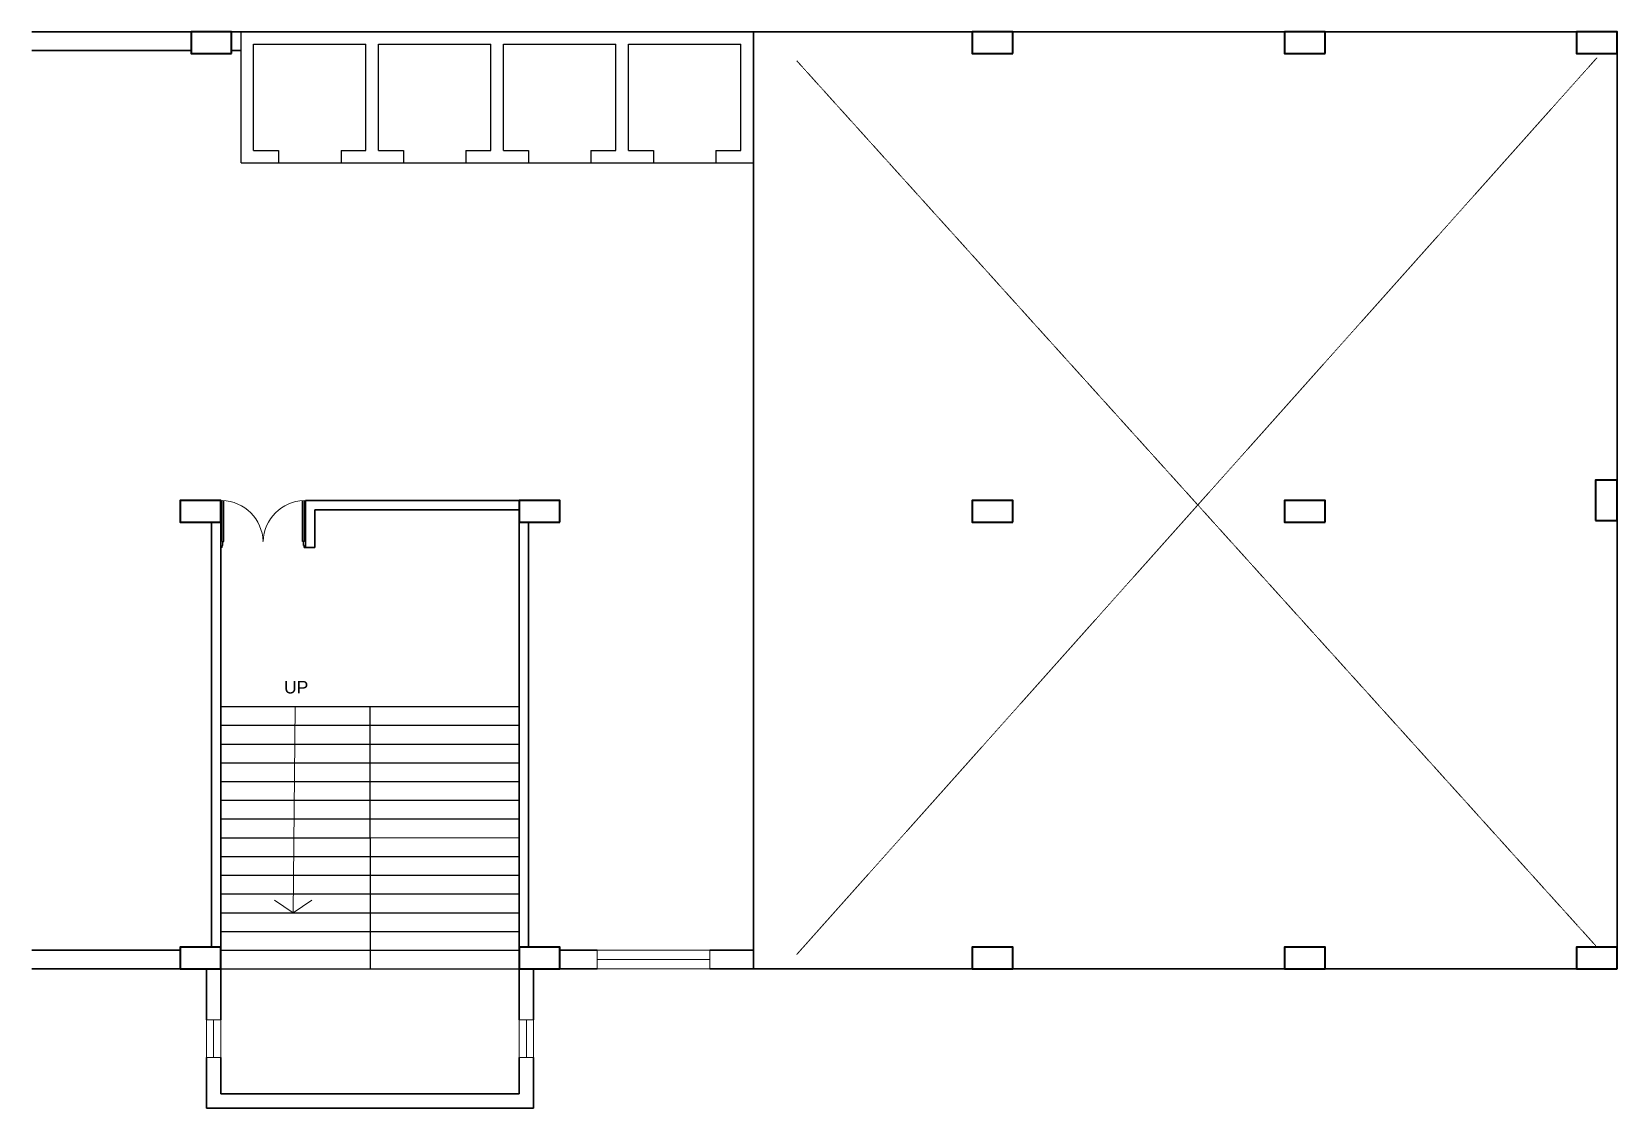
# Model space of a CAD drawing. Header units: millimetres. Extents: x 3079 to 579737, y 1565 to 1161826.
# Drawn here: x 50990 to 76365, y 583677 to 600907 of the extents above; entities that cross this region are included whole.
import ezdxf

# ---------------------------------------------------------------- set-up
doc = ezdxf.new("R2010")
doc.units = ezdxf.units.MM
doc.linetypes.add('DASHED2', pattern=[9.525, 6.35, -3.175])
for name, color, linetype, lineweight in [('1', 7, 'Continuous', 35), ('A_COL', 250, 'Continuous', 40), ('A_ELE1', 250, 'Continuous', 20), ('A_WIN-DOR', 250, 'Continuous', 30), ('ABOVE', 252, 'DASHED2', 9), ('IG-Area', 250, 'Continuous', 30), ('SILL', 251, 'Continuous', 18), ('WINDOW', 252, 'Continuous', 15)]:
    doc.layers.add(name, color=color, linetype=linetype, lineweight=lineweight)
doc.styles.get("Standard").update_dxf_attribs({"font": 'arial.ttf'})

msp = doc.modelspace()

# ---------------------------------------------------------------- texts
at = {"layer": 'IG-Area', "insert": (55029, 590516), "char_height": 200, "attachment_point": 1}
msp.add_mtext_dynamic_manual_height_columns('UP', width=38356.19, gutter_width=12.5, heights=[0], dxfattribs=at)

# ---------------------------------------------------------------- linework, layer by layer
for p, q in [((53865, 600907), (58865, 600907)), ((56240, 600907), (54340, 600907)), ((54340, 598807), (54340, 600907)), ((58340, 600907), (56240, 600907)), ((60440, 600907), (58340, 600907)), ((62540, 600907), (60440, 600907)), ((60440, 600907), (62540, 600907)), ((62540, 598807), (62540, 600907)), ((54540, 600707), (56340, 600707)), ((54540, 599007), (54540, 600707)), ((56340, 599007), (56340, 600707)), ((56540, 600707), (58340, 600707)), ((56540, 599007), (56540, 600707)), ((58340, 599007), (58340, 600707)), ((58540, 600707), (60340, 600707)), ((58540, 599007), (58540, 600707)), ((60340, 599007), (60340, 600707)), ((60540, 600707), (62340, 600707)), ((60540, 599007), (60540, 600707)), ((62340, 599007), (62340, 600707)), ((54540, 599007), (54940, 599007)), ((54940, 599007), (54940, 598807)), ((55940, 599007), (56340, 599007)), ((55940, 599007), (55940, 598807)), ((56540, 599007), (56940, 599007)), ((56940, 599007), (56940, 598807)), ((57940, 599007), (58340, 599007)), ((57940, 599007), (57940, 598807)), ((58540, 599007), (58940, 599007)), ((58940, 599007), (58940, 598807)), ((59940, 599007), (60340, 599007)), ((59940, 599007), (59940, 598807)), ((60540, 599007), (60940, 599007)), ((60940, 599007), (60940, 598807)), ((61940, 599007), (62340, 599007)), ((61940, 599007), (61940, 598807)), ((54340, 598807), (56240, 598807)), ((56240, 598807), (58340, 598807)), ((58340, 598807), (60440, 598807)), ((60440, 598807), (62540, 598807)), ((54016, 590107), (58792, 590109)), ((56404, 590108), (56406, 585908)), ((54016, 589807), (56404, 589807)), ((56404, 589807), (58791, 589807)), ((54016, 589507), (56404, 589507)), ((56404, 589507), (58792, 589507)), ((56404, 589207), (58792, 589207)), ((54016, 589207), (56404, 589207)), ((54016, 588907), (56405, 588908)), ((56405, 588908), (58792, 588909)), ((54016, 588607), (56405, 588607)), ((56405, 588607), (58792, 588607)), ((54016, 588307), (56405, 588307)), ((56405, 588307), (58792, 588307)), ((54016, 588007), (56405, 588008)), ((56405, 588008), (58792, 588009)), ((54016, 587707), (56405, 587708)), ((56405, 587708), (58792, 587709)), ((54016, 587407), (56405, 587408)), ((56405, 587408), (58793, 587409)), ((54016, 587107), (56405, 587107)), ((56405, 587107), (58793, 587107)), ((54016, 586807), (56405, 586807)), ((56405, 586807), (58793, 586807)), ((54016, 586507), (56406, 586507)), ((56406, 586507), (58793, 586507)), ((54016, 586207), (56406, 586207)), ((56406, 586207), (58793, 586207)), ((54016, 585907), (58793, 585909))]:
    msp.add_line(p, q)
at = {"layer": '1'}
for p, q in [((50990, 600907), (53540, 600907)), ((53540, 600907), (76365, 600907)), ((62540, 600907), (62540, 585907)), ((76365, 600907), (76365, 585907)), ((76365, 600907), (76365, 585907)), ((50990, 600607), (53540, 600607)), ((54190, 600607), (54340, 600607)), ((54015, 593407), (54015, 586207)), ((58790, 593407), (55370, 593407)), ((55370, 592654), (55370, 593407)), ((53865, 593057), (53865, 586257)), ((58790, 593257), (55520, 593257)), ((55520, 592654), (55520, 593257)), ((58790, 593107), (58793, 586207)), ((58940, 593057), (58943, 586257)), ((55520, 592654), (55370, 592654)), ((53365, 586207), (50990, 586207)), ((53365, 586207), (50990, 586207)), ((60042, 586207), (59443, 586207)), ((62540, 586207), (61842, 586207)), ((50990, 585907), (53365, 585907)), ((54015, 585907), (53785, 585907)), ((53785, 585907), (53785, 585092)), ((53785, 585092), (53785, 585907)), ((54015, 585907), (54015, 585092)), ((58793, 585907), (58793, 585092)), ((59023, 585907), (59023, 585092)), ((60042, 585907), (59443, 585907)), ((61842, 585907), (62540, 585907)), ((76365, 585907), (62540, 585907)), ((53785, 584492), (53785, 583677)), ((53785, 583842), (53785, 584492)), ((54015, 584492), (54015, 583907)), ((58793, 584492), (58793, 583907)), ((59023, 584492), (59023, 583677)), ((54015, 583907), (58793, 583907)), ((53785, 583677), (59023, 583677))]:
    msp.add_line(p, q, dxfattribs=at)
at = {"layer": 'A_COL'}
for points in [[(54190, 600557), (54190, 600907), (53540, 600907), (53540, 600557)], [(66690, 600557), (66690, 600907), (66040, 600907), (66040, 600557)], [(71690, 600557), (71690, 600907), (71040, 600907), (71040, 600557)], [(76365, 600557), (76365, 600907), (75715, 600907), (75715, 600557)], [(76015, 593082), (76365, 593082), (76365, 593732), (76015, 593732)], [(54015, 593057), (54015, 593407), (53365, 593407), (53365, 593057)], [(59440, 593057), (59440, 593407), (58790, 593407), (58790, 593057)], [(66692, 593057), (66692, 593407), (66042, 593407), (66042, 593057)], [(71690, 593057), (71690, 593407), (71040, 593407), (71040, 593057)], [(54015, 585907), (54015, 586257), (53365, 586257), (53365, 585907)], [(59443, 585907), (59443, 586257), (58793, 586257), (58793, 585907)], [(66690, 585907), (66690, 586257), (66040, 586257), (66040, 585907)], [(71690, 585907), (71690, 586257), (71040, 586257), (71040, 585907)], [(76365, 585907), (76365, 586257), (75715, 586257), (75715, 585907)]]:
    msp.add_lwpolyline(points, close=True, dxfattribs=at)
at = {"layer": 'A_ELE1', "transparency": 33554687}
for centre, start, end in [((54017, 592729), 1.7422, 88.258), ((55369, 592729), 91.742, 178.2578)]:
    msp.add_arc(centre, 676, start, end, dxfattribs=at)
at = {"layer": 'A_WIN-DOR', "transparency": 33554687}
for p, q in [((54038, 592750), (54038, 593405)), ((54063, 592750), (54063, 593404)), ((55322, 592750), (55322, 593404)), ((55348, 592750), (55348, 593405)), ((54038, 592759), (54038, 592782)), ((55348, 592759), (55348, 592782)), ((54015, 592759), (54015, 592654)), ((54038, 592759), (54015, 592759)), ((54038, 592654), (54038, 592686)), ((54038, 592686), (54047, 592686)), ((54047, 592686), (54047, 592750)), ((54693, 592750), (54693, 592759)), ((54693, 592759), (54693, 592759)), ((54693, 592750), (54693, 592750)), ((55338, 592686), (55338, 592750)), ((55348, 592686), (55338, 592686)), ((55348, 592759), (55370, 592759)), ((55348, 592654), (55348, 592686)), ((55370, 592759), (55370, 592654))]:
    msp.add_line(p, q, dxfattribs=at)
at = {"layer": 'A_WIN-DOR'}
for p, q in [((54038, 592654), (54015, 592654)), ((55348, 592654), (55370, 592654))]:
    msp.add_line(p, q, dxfattribs=at)
at = {"layer": 'A_WIN-DOR', "transparency": 33554687}
for points in [[(54038, 592750), (54063, 592750)], [(54693, 592750), (54693, 592750)], [(55348, 592750), (55322, 592750)]]:
    msp.add_lwpolyline(points, dxfattribs=at)
at = {"layer": 'ABOVE', "ltscale": 0.25}
for p, q in [((76040, 600491), (63235, 586141)), ((76040, 586257), (63235, 600441))]:
    msp.add_line(p, q, dxfattribs=at)
at = {"layer": 'SILL'}
for p, q in [((55209, 590108), (55172, 586807)), ((55172, 586807), (54874, 587006)), ((55172, 586807), (55471, 587006)), ((60042, 586207), (61842, 586207)), ((60042, 585907), (61842, 585907)), ((53785, 585092), (53785, 584492)), ((54015, 585092), (54015, 584492)), ((58793, 585092), (58793, 584492)), ((59023, 585092), (59023, 584492))]:
    msp.add_line(p, q, dxfattribs=at)
at = {"layer": 'WINDOW'}
for p, q in [((63642, 600907), (63642, 600907)), ((65442, 600907), (65442, 600907)), ((67965, 600907), (67965, 600907)), ((69765, 600907), (69765, 600907)), ((73128, 600907), (73128, 600907)), ((74928, 600907), (74928, 600907)), ((76365, 599545), (76365, 599545)), ((76365, 597745), (76365, 597745)), ((76365, 595945), (76365, 595945)), ((76365, 594145), (76365, 594145)), ((76365, 592370), (76365, 592370)), ((76365, 590570), (76365, 590570)), ((76365, 588770), (76365, 588770)), ((76365, 586970), (76365, 586970)), ((60042, 586207), (60042, 585907)), ((61842, 586207), (61842, 585907)), ((60042, 586057), (61842, 586057)), ((53785, 585092), (54015, 585092)), ((53900, 585092), (53900, 584492)), ((59023, 585092), (58793, 585092)), ((58908, 585092), (58908, 584492)), ((53785, 584492), (54015, 584492)), ((59023, 584492), (58793, 584492))]:
    msp.add_line(p, q, dxfattribs=at)

msp.set_redraw_order([(e.dxf.handle, doc.entitydb.next_handle()) for e in msp.query("TEXT MTEXT ATTDEF DIMENSION ARC_DIMENSION")])  # texts and dimensions are drawn at this point

doc.saveas('drawing.dxf')
